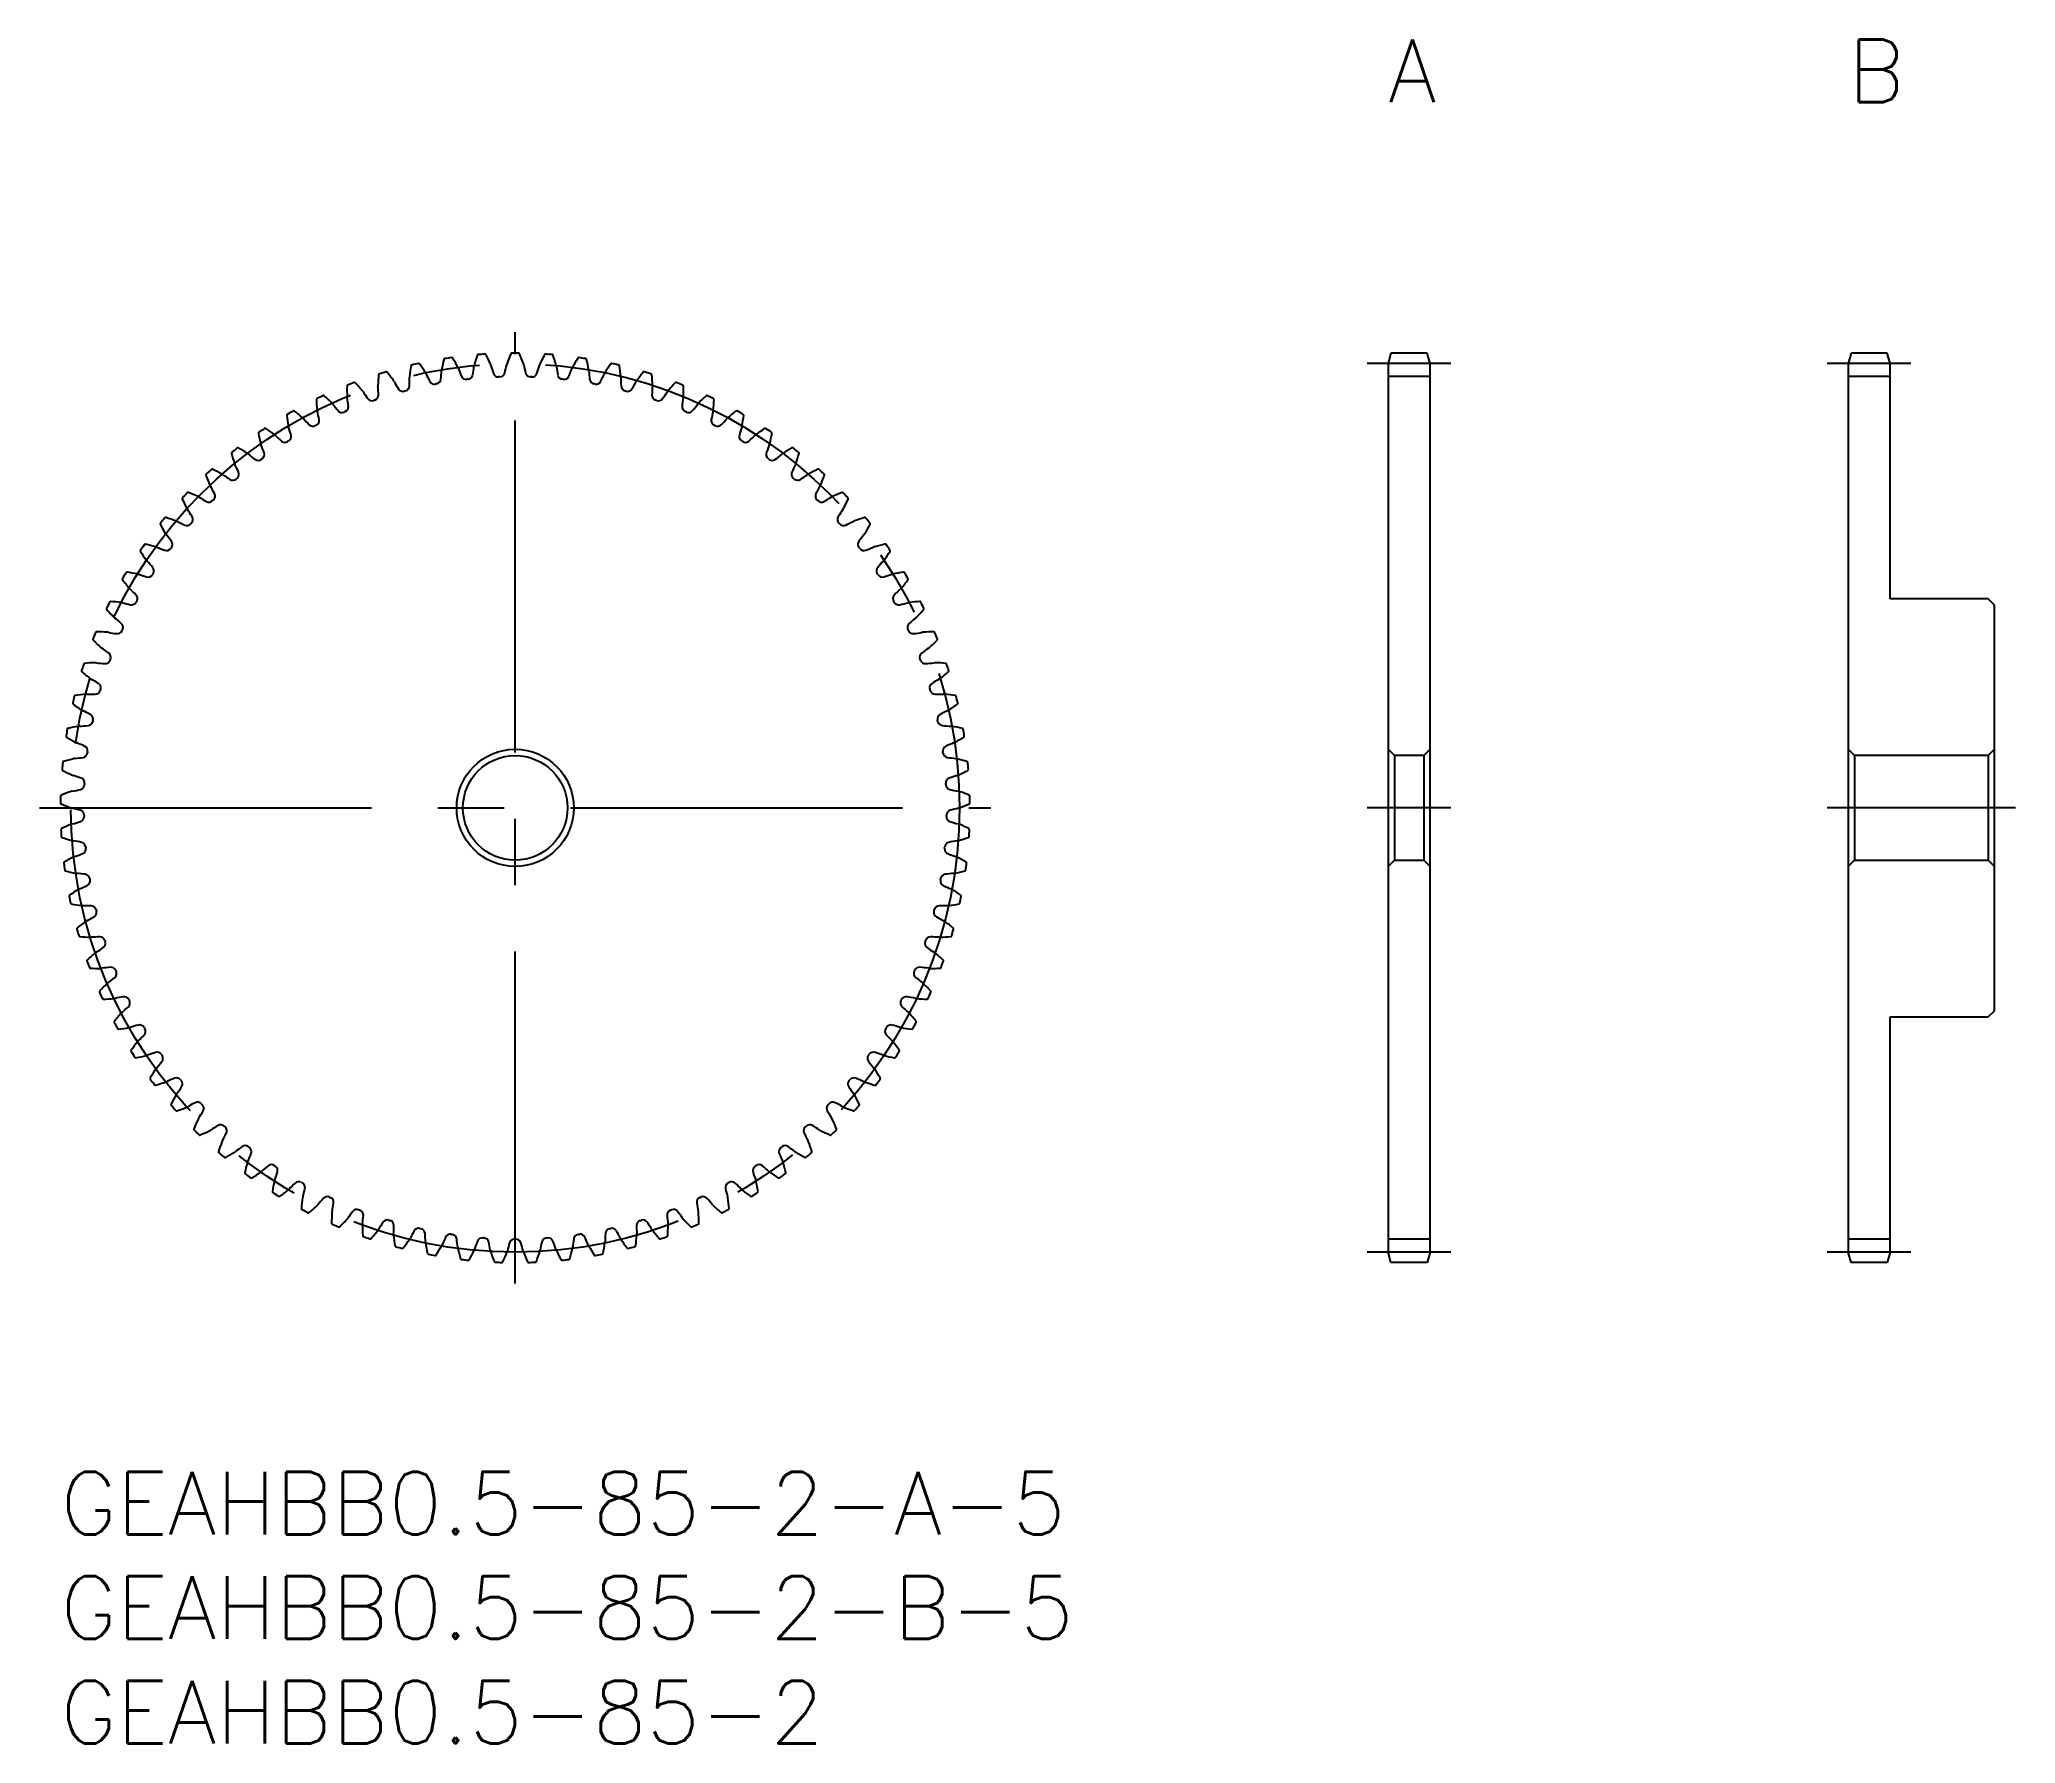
# Model space of a CAD drawing. Extents: x -1 to 93.5, y -13 to 68.5.
import ezdxf

# ---------------------------------------------------------------- set-up
doc = ezdxf.new("R2010")
doc.units = 0
doc.header["$LTSCALE"] = 0.5
doc.linetypes.add('CENTER', pattern=[50.8, 31.75, -6.35, 6.35, -6.35])
for name, color, linetype in [('MSM_CENTER', 1, 'CENTER'), ('MSM_CONTINUOUS', 7, 'CONTINUOUS'), ('MSM_PART_NUMBER', 7, 'CONTINUOUS')]:
    doc.layers.add(name, color=color, linetype=linetype)
doc.styles.get("Standard").update_dxf_attribs({"font": 'txt.shx', "height": 3, "bigfont": 'bigfont.shx'})

# ---------------------------------------------------------------- blocks, each defined once
blk = doc.blocks.new('*U2')
at = {"layer": 'MSM_PART_NUMBER'}
blk.add_text('GEAHBB0.5-85-2-A-5', height=3, dxfattribs=at).set_placement((0, -3))
blk = doc.blocks.new('*U3')
at = {"layer": 'MSM_PART_NUMBER'}
blk.add_text('GEAHBB0.5-85-2-B-5', height=3, dxfattribs=at).set_placement((0, -8))
blk = doc.blocks.new('*U4')
at = {"layer": 'MSM_PART_NUMBER'}
blk.add_text('GEAHBB0.5-85-2', height=3, dxfattribs=at).set_placement((0, -13))
blk = doc.blocks.new('*U5')
at = {"layer": 'MSM_PART_NUMBER'}
blk.add_text('A', height=3, dxfattribs=at).set_placement((63.5, 65.5))
blk = doc.blocks.new('*U6')
at = {"layer": 'MSM_PART_NUMBER'}
blk.add_text('B', height=3, dxfattribs=at).set_placement((85.5, 65.5))

msp = doc.modelspace()

# ---------------------------------------------------------------- linework, layer by layer
at = {"layer": 'MSM_CENTER'}
for p, q in [((21.75, 9), (21.75, 54.5)), ((66.5, 53), (62.5, 53)), ((88.5, 53), (84.5, 53)), ((-1, 31.75), (44.5, 31.75)), ((66.5, 31.75), (62.5, 31.75)), ((93.5, 31.75), (84.5, 31.75)), ((66.5, 10.5), (62.5, 10.5)), ((88.5, 10.5), (84.5, 10.5))]:
    msp.add_line(p, q, dxfattribs=at)
msp.add_circle((21.75, 31.75), 21.25, dxfattribs=at)
at = {"layer": 'MSM_CONTINUOUS'}
for p, q in [((63.634, 53.5), (63.5, 53)), ((63.5, 53), (63.5, 10.5)), ((65.366, 53.5), (63.634, 53.5)), ((65.5, 53), (65.366, 53.5)), ((65.5, 10.5), (65.5, 53)), ((85.634, 53.5), (85.5, 53)), ((85.5, 53), (85.5, 10.5)), ((87.366, 53.5), (85.634, 53.5)), ((87.5, 53), (87.366, 53.5)), ((87.5, 41.75), (87.5, 53)), ((65.5, 52.375), (63.5, 52.375)), ((87.5, 52.375), (85.5, 52.375)), ((92.2, 41.75), (87.5, 41.75)), ((92.5, 41.45), (92.2, 41.75)), ((92.5, 22.05), (92.5, 41.45)), ((63.5, 34.55), (63.8, 34.25)), ((63.8, 34.25), (63.8, 29.25)), ((65.2, 34.25), (63.8, 34.25)), ((65.2, 34.25), (65.5, 34.55)), ((65.2, 34.25), (65.2, 29.25)), ((85.5, 34.55), (85.8, 34.25)), ((85.8, 34.25), (85.8, 29.25)), ((92.2, 34.25), (85.8, 34.25)), ((92.2, 34.25), (92.5, 34.55)), ((92.2, 34.25), (92.2, 29.25)), ((63.8, 29.25), (63.5, 28.95)), ((63.8, 29.25), (65.2, 29.25)), ((65.5, 28.95), (65.2, 29.25)), ((85.8, 29.25), (85.5, 28.95)), ((85.8, 29.25), (92.2, 29.25)), ((92.5, 28.95), (92.2, 29.25)), ((87.5, 10.5), (87.5, 21.75)), ((87.5, 21.75), (92.2, 21.75)), ((92.2, 21.75), (92.5, 22.05)), ((65.5, 11.125), (63.5, 11.125)), ((63.634, 10), (63.5, 10.5)), ((65.5, 10.5), (65.366, 10)), ((87.5, 11.125), (85.5, 11.125)), ((85.634, 10), (85.5, 10.5)), ((87.5, 10.5), (87.366, 10)), ((65.366, 10), (63.634, 10)), ((87.366, 10), (85.634, 10))]:
    msp.add_line(p, q, dxfattribs=at)
for radius in [2.8, 2.5]:
    msp.add_circle((21.75, 31.75), radius, dxfattribs=at)
for centre, radius, start, end in [((16.816, 52.882), 0.05, 103.14253, 169.66971), ((21.75, 31.75), 21.75, 102.26924, 103.14253), ((17.139, 52.954), 0.05, 35.74205, 102.26924), ((11.43, 48.846), 7.083, 31.64706, 35.74205), ((25.197, 51.42), 7.083, 165.43442, 169.52941), ((18.39, 53.188), 0.05, 98.90723, 165.43442), ((21.75, 31.75), 21.75, 98.03395, 98.90723), ((18.717, 53.237), 0.05, 31.50676, 98.03395), ((12.721, 49.561), 7.083, 27.41176, 31.50676), ((26.641, 51.111), 7.083, 161.19912, 165.29412), ((19.983, 53.378), 0.05, 94.67194, 161.19912), ((21.75, 31.75), 21.75, 93.79865, 94.67194), ((20.312, 53.402), 0.05, 27.27146, 93.79865), ((14.061, 50.18), 7.083, 23.17647, 27.27146), ((20.191, 52.804), 0.415, 15.45964, 23.17648), ((14.932, 54.227), 6.538, 345.11683, 348.66936), ((21.75, 52.862), 0.415, 161.05882, 168.77565), ((28.057, 50.697), 7.083, 156.96383, 161.05882), ((21.585, 53.449), 0.05, 90.43664, 156.96383), ((21.75, 31.75), 21.75, 89.56336, 90.43664), ((21.915, 53.449), 0.05, 23.03617, 89.56336), ((15.443, 50.697), 7.083, 18.94118, 23.03617), ((21.75, 52.862), 0.415, 11.22435, 18.94118), ((28.568, 54.227), 6.538, 191.33064, 194.88317), ((23.309, 52.804), 0.415, 156.82353, 164.54036), ((29.439, 50.18), 7.083, 152.72854, 156.82353), ((23.188, 53.402), 0.05, 86.20135, 152.72854), ((21.75, 31.75), 21.75, 85.32806, 86.20135), ((23.517, 53.378), 0.05, 18.80088, 85.32806), ((16.859, 51.111), 7.083, 14.70588, 18.80088), ((30.779, 49.561), 7.083, 148.49324, 152.58824), ((24.783, 53.237), 0.05, 81.96605, 148.49324), ((21.75, 31.75), 21.75, 81.09277, 81.96605), ((25.11, 53.188), 0.05, 14.56558, 81.09277), ((18.303, 51.42), 7.083, 10.47059, 14.56558), ((32.07, 48.846), 7.083, 144.25795, 148.35294), ((26.361, 52.954), 0.05, 77.73076, 144.25795), ((21.75, 31.75), 21.75, 76.85747, 77.73076), ((26.684, 52.882), 0.05, 10.33029, 76.85747), ((21.75, 31.75), 21.75, 110.73983, 111.61311), ((14.065, 52.044), 0.05, 44.21264, 110.73983), ((9.024, 47.139), 7.083, 40.11765, 44.21264), ((22.262, 51.713), 7.083, 173.90501, 178), ((15.269, 52.46), 0.05, 107.37782, 173.90501), ((21.75, 31.75), 21.75, 106.50453, 107.37782), ((15.585, 52.556), 0.05, 39.97735, 106.50453), ((10.196, 48.037), 7.083, 35.88235, 39.97735), ((15.598, 51.945), 0.415, 28.16552, 35.88236), ((21.723, 55.238), 6.538, 208.27181, 211.82435), ((10.155, 52.177), 6.538, 357.82271, 1.37524), ((17.107, 52.345), 0.415, 173.76469, 181.48154), ((23.735, 51.62), 7.083, 169.66971, 173.76471), ((17.107, 52.345), 0.415, 23.93023, 31.64707), ((23.458, 55.176), 6.538, 204.03652, 207.58906), ((17.884, 52.264), 0.25, 207.58906, 280.67232), ((21.75, 31.75), 20.625, 100.50415, 100.67232), ((17.944, 52.275), 0.25, 280.50415, 353.58741), ((11.695, 52.978), 6.538, 353.58741, 357.13995), ((18.64, 52.631), 0.415, 169.52941, 177.24624), ((18.64, 52.631), 0.415, 19.69494, 27.41177), ((25.183, 54.986), 6.538, 199.80123, 203.35376), ((19.41, 52.493), 0.25, 203.35376, 276.43703), ((21.75, 31.75), 20.625, 96.26886, 96.43703), ((19.471, 52.5), 0.25, 276.26886, 349.35212), ((13.29, 53.662), 6.538, 349.35212, 352.90466), ((20.191, 52.804), 0.415, 165.29411, 173.01095), ((26.89, 54.669), 6.538, 195.56593, 199.11847), ((20.948, 52.61), 0.25, 199.11847, 272.20173), ((21.75, 31.75), 20.625, 92.03356, 92.20173), ((21.009, 52.612), 0.25, 272.03356, 345.11683), ((22.491, 52.612), 0.25, 194.88317, 267.96644), ((21.75, 31.75), 20.625, 87.79827, 87.96644), ((22.552, 52.61), 0.25, 267.7983, 340.88153), ((16.61, 54.669), 6.538, 340.88153, 344.43407), ((23.309, 52.804), 0.415, 6.98905, 14.70588), ((30.21, 53.662), 6.538, 187.09534, 190.64788), ((24.029, 52.5), 0.25, 190.64788, 263.73114), ((21.75, 31.75), 20.625, 83.56297, 83.73114), ((24.09, 52.493), 0.25, 263.56301, 336.64624), ((18.317, 54.986), 6.538, 336.64624, 340.19877), ((24.86, 52.631), 0.415, 152.58824, 160.30506), ((24.86, 52.631), 0.415, 2.75376, 10.47059), ((31.805, 52.978), 6.538, 182.86005, 186.41259), ((25.556, 52.275), 0.25, 186.41259, 259.49585), ((21.75, 31.75), 20.625, 79.32768, 79.49585), ((25.616, 52.264), 0.25, 259.32772, 332.41094), ((20.042, 55.176), 6.538, 332.41094, 335.96348), ((26.393, 52.345), 0.415, 148.35294, 156.06977), ((19.765, 51.62), 7.083, 6.23529, 10.33029), ((26.393, 52.345), 0.415, 358.51846, 6.23529), ((33.345, 52.177), 6.538, 178.62476, 182.17729), ((21.777, 55.238), 6.538, 328.17565, 331.72819), ((27.902, 51.945), 0.415, 144.11765, 151.83448), ((33.304, 48.037), 7.083, 140.02265, 144.11765), ((27.915, 52.556), 0.05, 73.49547, 140.02265), ((21.75, 31.75), 21.75, 72.62218, 73.49547), ((28.231, 52.46), 0.05, 6.09499, 72.62218), ((21.238, 51.713), 7.083, 2, 6.09499), ((34.476, 47.139), 7.083, 135.78736, 139.88235), ((29.435, 52.044), 0.05, 69.26017, 135.78736), ((21.75, 31.75), 21.75, 68.38689, 69.26017), ((12.289, 51.279), 0.05, 115.84841, 182.37559), ((19.316, 51.57), 7.083, 182.37559, 186.47059), ((21.75, 31.75), 21.75, 114.97512, 115.84841), ((12.588, 51.421), 0.05, 48.44793, 114.97512), ((7.923, 46.157), 7.083, 44.35294, 48.44793), ((12.691, 50.819), 0.415, 36.63611, 44.35295), ((18.263, 54.978), 6.538, 216.7424, 220.29494), ((20.787, 51.696), 7.083, 178.1403, 182.23529), ((13.757, 51.924), 0.05, 111.61311, 178.1403), ((14.124, 51.436), 0.415, 182.23528, 189.95212), ((7.273, 50.246), 6.538, 6.2933, 9.84583), ((14.124, 51.436), 0.415, 32.40082, 40.11765), ((19.988, 55.172), 6.538, 212.50711, 216.05965), ((14.905, 51.471), 0.25, 216.05965, 289.14291), ((21.75, 31.75), 20.625, 108.97474, 109.14291), ((14.962, 51.491), 0.25, 288.97475, 2.05803), ((15.598, 51.945), 0.415, 177.99999, 185.71683), ((8.678, 51.265), 6.538, 2.058, 5.61054), ((16.38, 51.922), 0.25, 211.82435, 284.90761), ((21.75, 31.75), 20.625, 104.73945, 104.90761), ((16.439, 51.938), 0.25, 284.73946, 357.82274), ((27.061, 51.938), 0.25, 182.17729, 255.26055), ((21.75, 31.75), 20.625, 75.09239, 75.26055), ((27.12, 51.922), 0.25, 255.09242, 328.17565), ((34.822, 51.265), 6.538, 174.38946, 177.942), ((28.538, 51.491), 0.25, 177.942, 251.02526), ((27.902, 51.945), 0.415, 354.28317, 2), ((21.75, 31.75), 20.625, 70.85709, 71.02526), ((28.595, 51.471), 0.25, 250.85713, 323.94035), ((23.512, 55.172), 6.538, 323.94035, 327.49289), ((29.376, 51.436), 0.415, 139.88235, 147.59918), ((36.227, 50.246), 6.538, 170.15417, 173.7067), ((29.743, 51.924), 0.05, 1.8597, 68.38689), ((29.376, 51.436), 0.415, 350.04788, 357.76471), ((22.713, 51.696), 7.083, 357.76471, 1.8597), ((25.237, 54.978), 6.538, 319.70506, 323.2576), ((30.809, 50.819), 0.415, 135.64706, 143.36389), ((35.577, 46.157), 7.083, 131.55207, 135.64706), ((30.912, 51.421), 0.05, 65.02535, 131.55207), ((21.75, 31.75), 21.75, 64.15159, 65.02488), ((24.184, 51.57), 7.083, 353.52941, 357.62441), ((31.211, 51.279), 0.05, 357.62441, 64.15159), ((10.873, 50.527), 0.05, 120.0837, 186.61089), ((17.859, 51.337), 7.083, 186.61089, 190.70588), ((21.75, 31.75), 21.75, 119.21042, 120.0837), ((11.16, 50.69), 0.05, 52.68323, 119.21042), ((6.896, 45.097), 7.083, 48.58824, 52.68323), ((11.307, 50.098), 0.415, 40.87141, 48.58824), ((16.557, 54.657), 6.538, 220.9777, 224.53023), ((12.129, 50.276), 0.25, 297.44534, 10.52859), ((12.691, 50.819), 0.415, 186.47058, 194.18742), ((5.946, 49.126), 6.538, 10.52859, 14.08113), ((13.467, 50.911), 0.25, 220.29494, 293.3782), ((21.75, 31.75), 20.625, 113.21003, 113.3782), ((13.523, 50.936), 0.25, 293.21005, 6.2933), ((29.977, 50.936), 0.25, 173.7067, 246.78997), ((21.75, 31.75), 20.625, 66.6218, 66.78997), ((30.033, 50.911), 0.25, 246.62183, 319.70506), ((31.371, 50.276), 0.25, 169.47141, 242.55467), ((37.554, 49.126), 6.538, 165.91887, 169.47141), ((30.809, 50.819), 0.415, 345.81258, 353.52941), ((26.943, 54.657), 6.538, 315.46977, 319.0223), ((32.193, 50.098), 0.415, 131.41177, 139.12859), ((36.604, 45.097), 7.083, 127.31677, 131.41177), ((32.34, 50.69), 0.05, 60.79006, 127.31677), ((21.75, 31.75), 21.75, 59.9163, 60.78958), ((25.641, 51.337), 7.083, 349.29412, 353.38911), ((32.627, 50.527), 0.05, 353.38911, 59.9163), ((9.516, 49.672), 0.05, 124.319, 190.84618), ((16.423, 50.996), 7.083, 190.84618, 194.94118), ((21.75, 31.75), 21.75, 123.44571, 124.319), ((9.98, 49.277), 0.415, 194.94118, 202.65801), ((9.79, 49.857), 0.05, 56.91852, 123.44571), ((5.951, 43.963), 7.083, 52.82353, 56.91852), ((9.98, 49.277), 0.415, 45.1067, 52.82354), ((14.88, 54.211), 6.538, 225.21299, 228.76553), ((10.735, 49.482), 0.25, 228.76553, 301.84879), ((21.75, 31.75), 20.625, 121.68062, 121.84879), ((11.307, 50.098), 0.415, 190.70588, 198.42271), ((4.706, 47.912), 6.538, 14.76388, 18.31642), ((10.787, 49.514), 0.25, 301.68063, 14.76388), ((12.074, 50.247), 0.25, 224.53023, 297.6135), ((21.75, 31.75), 20.625, 117.44533, 117.6135), ((21.75, 31.75), 20.625, 62.3865, 62.55467), ((31.426, 50.247), 0.25, 242.38654, 315.46977), ((32.713, 49.514), 0.25, 165.23612, 238.31938), ((38.794, 47.912), 6.538, 161.68358, 165.23612), ((21.75, 31.75), 20.625, 58.15121, 58.31938), ((32.193, 50.098), 0.415, 341.57729, 349.29412), ((32.765, 49.482), 0.25, 238.15124, 311.23447), ((28.62, 54.211), 6.538, 311.23447, 314.78701), ((33.52, 49.277), 0.415, 127.17647, 134.8933), ((37.549, 43.963), 7.083, 123.08148, 127.17647), ((33.71, 49.857), 0.05, 56.55476, 123.08148), ((21.75, 31.75), 21.75, 55.681, 56.55429), ((33.52, 49.277), 0.415, 337.34199, 345.05882), ((27.077, 50.996), 7.083, 345.05882, 349.15382), ((33.984, 49.672), 0.05, 349.15372, 55.681), ((8.225, 48.72), 0.05, 128.55429, 195.08148), ((15.016, 50.55), 7.083, 195.08148, 199.17647), ((21.75, 31.75), 21.75, 127.681, 128.55429), ((8.718, 48.359), 0.415, 199.17647, 206.8933), ((8.486, 48.924), 0.05, 61.15382, 127.681), ((5.092, 42.763), 7.083, 57.05882, 61.15382), ((8.718, 48.359), 0.415, 49.34199, 57.05883), ((13.24, 53.642), 6.538, 229.44828, 233.00082), ((9.455, 48.62), 0.25, 233.00082, 306.08408), ((3.559, 46.609), 6.538, 18.99918, 22.55172), ((21.75, 31.75), 20.625, 125.91592, 126.08408), ((9.505, 48.656), 0.25, 305.91593, 18.99918), ((33.995, 48.656), 0.25, 161.00082, 234.08408), ((39.941, 46.609), 6.538, 157.44828, 161.00082), ((21.75, 31.75), 20.625, 53.91592, 54.08408), ((34.045, 48.62), 0.25, 233.91595, 306.99918), ((30.26, 53.642), 6.538, 306.99918, 310.55172), ((34.782, 48.359), 0.415, 122.94118, 130.65801), ((38.408, 42.763), 7.083, 118.84618, 122.94118), ((35.014, 48.924), 0.05, 52.319, 118.84618), ((21.75, 31.75), 21.75, 51.44571, 52.319), ((34.782, 48.359), 0.415, 333.1067, 340.82353), ((28.484, 50.55), 7.083, 340.82353, 344.91852), ((35.275, 48.72), 0.05, 344.91852, 51.44571), ((7.009, 47.675), 0.05, 132.78958, 199.31677), ((13.646, 50.001), 7.083, 199.31677, 203.41177), ((21.75, 31.75), 21.75, 131.9163, 132.78958), ((7.253, 47.897), 0.05, 65.38911, 131.9163), ((4.324, 41.503), 7.083, 61.29412, 65.38911), ((7.527, 47.352), 0.415, 53.57729, 61.29413), ((11.646, 52.954), 6.538, 233.68358, 237.23612), ((8.243, 47.666), 0.25, 237.23612, 310.31938), ((2.511, 45.225), 6.538, 23.23447, 26.78701), ((21.75, 31.75), 20.625, 130.15121, 130.31938), ((8.29, 47.706), 0.25, 310.15122, 23.23447), ((35.21, 47.706), 0.25, 156.76553, 229.84879), ((40.989, 45.225), 6.538, 153.21299, 156.76553), ((21.75, 31.75), 20.625, 49.68062, 49.84879), ((35.257, 47.666), 0.25, 229.68065, 302.76388), ((31.854, 52.954), 6.538, 302.76388, 306.31642), ((35.973, 47.352), 0.415, 118.70588, 126.42271), ((39.176, 41.503), 7.083, 114.61089, 118.70588), ((36.247, 47.897), 0.05, 48.0837, 114.61089), ((21.75, 31.75), 21.75, 47.21042, 48.0837), ((29.854, 50.001), 7.083, 336.58823, 340.68323), ((36.491, 47.675), 0.05, 340.68323, 47.21042), ((5.873, 46.542), 0.05, 137.02488, 203.55207), ((12.321, 49.353), 7.083, 203.55207, 207.64706), ((21.75, 31.75), 21.75, 136.15159, 137.02488), ((6.1, 46.783), 0.05, 69.62431, 136.15159), ((3.652, 40.189), 7.083, 65.52941, 69.6244), ((6.414, 46.259), 0.415, 57.81258, 65.52942), ((10.108, 52.15), 6.538, 237.91887, 241.47141), ((7.104, 46.625), 0.25, 241.47141, 314.55467), ((7.527, 47.352), 0.415, 203.41177, 211.12859), ((1.569, 43.767), 6.538, 27.46977, 31.0223), ((21.75, 31.75), 20.625, 134.3865, 134.55467), ((7.148, 46.668), 0.25, 314.38652, 27.46979), ((36.352, 46.668), 0.25, 152.53023, 225.6135), ((41.931, 43.767), 6.538, 148.9777, 152.53023), ((21.75, 31.75), 20.625, 45.44533, 45.6135), ((36.396, 46.625), 0.25, 225.44536, 298.52859), ((35.973, 47.352), 0.415, 328.87141, 336.58823), ((33.392, 52.15), 6.538, 298.52859, 302.08113), ((37.086, 46.259), 0.415, 114.47059, 122.18742), ((39.848, 40.189), 7.083, 110.37559, 114.47059), ((37.4, 46.783), 0.05, 43.84841, 110.37559), ((21.75, 31.75), 21.75, 42.97512, 43.84841), ((31.179, 49.353), 7.083, 332.35294, 336.44793), ((37.627, 46.542), 0.05, 336.44793, 42.97512), ((4.824, 45.33), 0.05, 141.26017, 207.78736), ((21.75, 31.75), 21.75, 140.38689, 141.26017), ((5.033, 45.586), 0.05, 73.8597, 140.38689), ((3.078, 38.83), 7.083, 69.76471, 73.8597), ((5.384, 45.086), 0.415, 62.04788, 69.76471), ((8.633, 51.235), 6.538, 242.15417, 245.7067), ((6.414, 46.259), 0.415, 207.64705, 215.36389), ((0.736, 42.244), 6.538, 31.70506, 35.2576), ((21.75, 31.75), 20.625, 138.6218, 138.78997), ((6.086, 45.549), 0.25, 318.62181, 31.70506), ((37.414, 45.549), 0.25, 148.29494, 221.3782), ((42.764, 42.244), 6.538, 144.7424, 148.29494), ((21.75, 31.75), 20.625, 41.21003, 41.3782), ((37.086, 46.259), 0.415, 324.63611, 332.35294), ((34.867, 51.235), 6.538, 294.2933, 297.84583), ((38.116, 45.086), 0.415, 110.23529, 117.95212), ((40.422, 38.83), 7.083, 106.1403, 110.23529), ((38.467, 45.586), 0.05, 39.61311, 106.1403), ((21.75, 31.75), 21.75, 38.73983, 39.61311), ((38.676, 45.33), 0.05, 332.21264, 38.73983), ((11.046, 48.608), 7.083, 207.78736, 211.88235), ((5.384, 45.086), 0.415, 211.88235, 219.59918), ((0.019, 40.663), 6.538, 35.94035, 39.49289), ((5.11, 44.354), 0.25, 322.85711, 35.94035), ((6.046, 45.503), 0.25, 245.7067, 318.78997), ((37.454, 45.503), 0.25, 221.21007, 294.2933), ((38.39, 44.354), 0.25, 144.05965, 217.14291), ((43.481, 40.663), 6.538, 140.50711, 144.05965), ((38.116, 45.086), 0.415, 320.40082, 328.11765), ((32.454, 48.608), 7.083, 328.11765, 332.21264), ((3.867, 44.042), 0.05, 145.49547, 212.02265), ((9.831, 47.772), 7.083, 212.02265, 216.11765), ((21.75, 31.75), 21.75, 144.62218, 145.49547), ((4.057, 44.314), 0.05, 78.0949, 144.62218), ((2.606, 37.432), 7.083, 74, 78.09499), ((4.444, 43.841), 0.415, 216.11765, 223.83448), ((-0.58, 39.034), 6.538, 40.17565, 43.72819), ((4.444, 43.841), 0.415, 66.28317, 74.00001), ((7.23, 50.213), 6.538, 246.38946, 249.942), ((5.073, 44.306), 0.25, 249.942, 323.02526), ((21.75, 31.75), 20.625, 142.85709, 143.02526), ((21.75, 31.75), 20.625, 36.97474, 37.14291), ((38.427, 44.306), 0.25, 216.97477, 290.058), ((36.27, 50.213), 6.538, 290.058, 293.61054), ((39.056, 43.841), 0.415, 106, 113.71683), ((40.894, 37.432), 7.083, 101.90501, 106), ((44.08, 39.034), 6.538, 136.27181, 139.82435), ((39.056, 43.841), 0.415, 316.16552, 323.88235), ((33.669, 47.772), 7.083, 323.88235, 327.97735), ((39.443, 44.314), 0.05, 35.37782, 101.90501), ((21.75, 31.75), 21.75, 34.50453, 35.37782), ((39.633, 44.042), 0.05, 327.97735, 34.50453), ((3.008, 42.688), 0.05, 149.73076, 216.25795), ((21.75, 31.75), 21.75, 148.85747, 149.73076), ((8.68, 46.848), 7.083, 216.25795, 220.35294), ((3.177, 42.973), 0.05, 82.33029, 148.85747), ((2.239, 36.002), 7.083, 78.23529, 82.33029), ((3.598, 42.53), 0.415, 70.51846, 78.2353), ((5.906, 49.09), 6.538, 250.62476, 254.17729), ((4.191, 43.04), 0.25, 254.17729, 327.26055), ((21.75, 31.75), 20.625, 147.09239, 147.26055), ((4.224, 43.091), 0.25, 327.09241, 40.17565), ((39.276, 43.091), 0.25, 139.82435, 212.90761), ((21.75, 31.75), 20.625, 32.73945, 32.90761), ((39.309, 43.04), 0.25, 212.73948, 285.82271), ((37.594, 49.09), 6.538, 285.82271, 289.37524), ((39.902, 42.53), 0.415, 101.76469, 109.48154), ((41.261, 36.002), 7.083, 97.66971, 101.76471), ((34.82, 46.848), 7.083, 319.64706, 323.74205), ((40.323, 42.973), 0.05, 31.14253, 97.66971), ((21.75, 31.75), 21.75, 30.26924, 31.14253), ((40.492, 42.688), 0.05, 323.74196, 30.26924), ((21.75, 31.75), 21.75, 153.09277, 153.96605), ((2.399, 41.57), 0.05, 86.56558, 153.09277), ((1.978, 34.55), 7.083, 82.47059, 86.56558), ((3.598, 42.53), 0.415, 220.35293, 228.06977), ((-1.057, 37.365), 6.538, 44.41094, 47.96348), ((3.405, 41.712), 0.25, 258.41259, 331.49585), ((3.435, 41.766), 0.25, 331.3277, 44.41094), ((21.75, 31.75), 20.625, 151.32768, 151.49585), ((40.065, 41.766), 0.25, 135.58906, 208.67232), ((21.75, 31.75), 20.625, 28.50415, 28.67232), ((40.095, 41.712), 0.25, 208.50418, 281.58741), ((44.557, 37.365), 6.538, 132.03652, 135.58906), ((39.902, 42.53), 0.415, 311.93023, 319.64706), ((41.522, 34.55), 7.083, 93.43442, 97.52941), ((41.101, 41.57), 0.05, 26.90723, 93.43442), ((21.75, 31.75), 21.75, 26.03395, 26.90723), ((2.252, 41.274), 0.05, 153.96605, 220.49324), ((7.601, 45.841), 7.083, 220.49324, 224.58824), ((2.852, 41.16), 0.415, 224.58822, 232.30506), ((-1.41, 35.665), 6.538, 48.64624, 52.19877), ((2.852, 41.16), 0.415, 74.75376, 82.4706), ((4.669, 47.872), 6.538, 254.86005, 258.41259), ((38.831, 47.872), 6.538, 281.58741, 285.13995), ((40.648, 41.16), 0.415, 97.5294, 105.24624), ((44.91, 35.665), 6.538, 127.80123, 131.35376), ((40.648, 41.16), 0.415, 307.69494, 315.41176), ((35.899, 45.841), 7.083, 315.41176, 319.50676), ((41.248, 41.274), 0.05, 319.50666, 26.03395), ((1.602, 39.808), 0.05, 158.20135, 224.72854), ((21.75, 31.75), 21.75, 157.32806, 158.20135), ((6.598, 44.758), 7.083, 224.72854, 228.82353), ((1.727, 40.114), 0.05, 90.80088, 157.32806), ((1.825, 33.082), 7.083, 86.70588, 90.80088), ((2.208, 39.739), 0.415, 78.98905, 86.70589), ((3.525, 46.567), 6.538, 259.09534, 262.64788), ((2.72, 40.33), 0.25, 262.64788, 335.73114), ((2.745, 40.386), 0.25, 335.563, 48.64624), ((21.75, 31.75), 20.625, 155.56297, 155.73114), ((40.755, 40.386), 0.25, 131.35376, 204.43703), ((21.75, 31.75), 20.625, 24.26886, 24.43703), ((40.78, 40.33), 0.25, 204.26889, 277.35212), ((39.975, 46.567), 6.538, 277.35212, 280.90466), ((41.292, 39.739), 0.415, 93.29411, 101.01095), ((41.675, 33.082), 7.083, 89.19912, 93.29412), ((36.902, 44.758), 7.083, 311.17647, 315.27146), ((41.773, 40.114), 0.05, 22.67194, 89.19912), ((21.75, 31.75), 21.75, 21.79865, 22.67194), ((41.898, 39.808), 0.05, 315.27146, 21.79865), ((2.208, 39.739), 0.415, 228.82353, 236.54036), ((-1.636, 33.944), 6.538, 52.88153, 56.43407), ((2.138, 38.901), 0.25, 266.88317, 339.96644), ((2.159, 38.959), 0.25, 339.79829, 52.88153), ((21.75, 31.75), 20.625, 159.79827, 159.96644), ((41.341, 38.959), 0.25, 127.11847, 200.20173), ((21.75, 31.75), 20.625, 20.03356, 20.20173), ((41.362, 38.901), 0.25, 200.0336, 273.11683), ((45.136, 33.944), 6.538, 123.56593, 127.11847), ((41.292, 39.739), 0.415, 303.45964, 311.17647), ((1.062, 38.298), 0.05, 162.43664, 228.96383), ((21.75, 31.75), 21.75, 161.56336, 162.43664), ((5.679, 43.603), 7.083, 228.96383, 233.05882), ((1.164, 38.613), 0.05, 95.03617, 161.56336), ((1.781, 31.607), 7.083, 90.94118, 95.03617), ((1.672, 38.274), 0.415, 233.05882, 240.77565), ((-1.734, 32.211), 6.538, 57.11683, 60.66936), ((1.672, 38.274), 0.415, 83.22435, 90.94119), ((2.48, 45.18), 6.538, 263.33064, 266.88317), ((41.02, 45.18), 6.538, 273.11683, 276.66936), ((45.234, 32.211), 6.538, 119.33064, 122.88317), ((41.828, 38.274), 0.415, 89.05882, 96.77565), ((41.719, 31.607), 7.083, 84.96383, 89.05882), ((41.828, 38.274), 0.415, 299.22435, 306.94118), ((37.821, 43.603), 7.083, 306.94118, 311.03617), ((42.336, 38.613), 0.05, 18.43712, 84.96383), ((21.75, 31.75), 21.75, 17.56336, 18.43664), ((42.438, 38.298), 0.05, 311.03617, 17.56336), ((21.75, 31.75), 21.75, 165.79865, 166.67194), ((0.713, 37.074), 0.05, 99.27146, 165.79865), ((1.846, 30.132), 7.083, 95.17647, 99.27146), ((1.245, 36.773), 0.415, 87.45964, 95.17648), ((1.541, 43.721), 6.538, 267.56593, 271.11847), ((1.664, 37.433), 0.25, 271.11847, 344.20173), ((1.68, 37.492), 0.25, 344.03358, 57.11683), ((21.75, 31.75), 20.625, 164.03356, 164.20173), ((41.82, 37.492), 0.25, 122.88317, 195.96644), ((21.75, 31.75), 20.625, 15.79827, 15.96644), ((41.836, 37.433), 0.25, 195.7983, 268.88153), ((41.959, 43.721), 6.538, 268.88153, 272.43407), ((42.255, 36.773), 0.415, 84.82353, 92.54036), ((41.654, 30.132), 7.083, 80.72854, 84.82353), ((42.787, 37.074), 0.05, 14.20182, 80.72854), ((21.75, 31.75), 21.75, 13.32806, 14.20135), ((0.634, 36.752), 0.05, 166.67194, 233.19912), ((4.848, 42.384), 7.083, 233.19912, 237.29412), ((1.245, 36.773), 0.415, 237.29411, 245.01095), ((-1.704, 30.476), 6.538, 61.35212, 64.90466), ((1.311, 35.994), 0.25, 348.26888, 61.35212), ((21.75, 31.75), 20.625, 168.26886, 168.43703), ((42.189, 35.994), 0.25, 118.64788, 191.73114), ((21.75, 31.75), 20.625, 11.56297, 11.73114), ((45.204, 30.476), 6.538, 115.09534, 118.64788), ((42.255, 36.773), 0.415, 294.98905, 302.70588), ((38.652, 42.384), 7.083, 302.70588, 306.80088), ((42.866, 36.752), 0.05, 306.80088, 13.32806), ((21.75, 31.75), 21.75, 170.03395, 170.90723), ((0.323, 35.179), 0.05, 170.90723, 237.43442), ((4.108, 41.107), 7.083, 237.43442, 241.52941), ((0.377, 35.506), 0.05, 103.50666, 170.03395), ((2.02, 28.667), 7.083, 99.41176, 103.50676), ((0.93, 35.245), 0.415, 91.69494, 99.41177), ((0.712, 42.195), 6.538, 271.80123, 275.35376), ((1.299, 35.934), 0.25, 275.35376, 348.43703), ((42.201, 35.934), 0.25, 191.56301, 264.64624), ((42.788, 42.195), 6.538, 264.64624, 268.19877), ((42.57, 35.245), 0.415, 80.58822, 88.30506), ((41.48, 28.667), 7.083, 76.49324, 80.58824), ((39.392, 41.107), 7.083, 298.47059, 302.56558), ((43.123, 35.506), 0.05, 9.96653, 76.49324), ((21.75, 31.75), 21.75, 9.09277, 9.96606), ((43.177, 35.179), 0.05, 302.56558, 9.09277), ((2.302, 27.218), 7.083, 103.64706, 107.74205), ((0.728, 33.698), 0.415, 95.93023, 103.64707), ((-0.002, 40.613), 6.538, 276.03652, 279.58906), ((0.93, 35.245), 0.415, 241.52941, 249.24624), ((-1.546, 28.747), 6.538, 65.58741, 69.13995), ((1.045, 34.412), 0.25, 279.58906, 352.67232), ((1.053, 34.473), 0.25, 352.50417, 65.58741), ((21.75, 31.75), 20.625, 172.50415, 172.67232), ((42.447, 34.473), 0.25, 114.41259, 187.49585), ((21.75, 31.75), 20.625, 7.32768, 7.49585), ((42.455, 34.412), 0.25, 187.32772, 260.41094), ((45.046, 28.747), 6.538, 110.86005, 114.41259), ((43.502, 40.613), 6.538, 260.41094, 263.96348), ((42.57, 35.245), 0.415, 290.75376, 298.47059), ((42.772, 33.698), 0.415, 76.35294, 84.06977), ((41.198, 27.218), 7.083, 72.25795, 76.35294), ((21.75, 31.75), 21.75, 174.26924, 175.14253), ((0.128, 33.587), 0.05, 175.14253, 241.66971), ((3.466, 39.778), 7.083, 241.66971, 245.76471), ((0.158, 33.917), 0.05, 107.74196, 174.26924), ((0.728, 33.698), 0.415, 245.76471, 253.48154), ((-1.26, 27.035), 6.538, 69.82271, 73.37524), ((0.909, 32.937), 0.25, 356.73947, 69.82271), ((42.591, 32.937), 0.25, 110.17729, 183.26055), ((44.76, 27.035), 6.538, 106.62476, 110.17729), ((42.772, 33.698), 0.415, 286.51846, 294.23529), ((40.034, 39.778), 7.083, 294.23529, 298.33029), ((43.342, 33.917), 0.05, 5.73123, 72.25795), ((21.75, 31.75), 21.75, 4.85747, 5.73076), ((43.372, 33.587), 0.05, 298.33029, 4.85747), ((21.75, 31.75), 21.75, 178.50453, 179.37782), ((0.057, 32.316), 0.05, 111.97725, 178.50453), ((2.69, 25.794), 7.083, 107.88235, 111.97735), ((0.642, 32.14), 0.415, 100.16552, 107.88236), ((-0.597, 38.982), 6.538, 280.27181, 283.82435), ((0.905, 32.876), 0.25, 283.82435, 356.90761), ((21.75, 31.75), 20.625, 176.73945, 176.90761), ((21.75, 31.75), 20.625, 3.09239, 3.26055), ((42.595, 32.876), 0.25, 183.09242, 256.17565), ((44.097, 38.982), 6.538, 256.17565, 259.72819), ((42.858, 32.14), 0.415, 72.11764, 79.83448), ((40.81, 25.794), 7.083, 68.02265, 72.11765), ((43.443, 32.316), 0.05, 1.49594, 68.02265), ((21.75, 31.75), 21.75, 0.62218, 1.49547), ((0.051, 31.986), 0.05, 179.37782, 245.90501), ((2.923, 38.406), 7.083, 245.90501, 250), ((0.642, 32.14), 0.415, 250, 257.71683), ((-0.849, 25.348), 6.538, 74.058, 77.61054), ((0.878, 31.395), 0.25, 0.97476, 74.058), ((0.879, 31.334), 0.25, 288.05965, 1.14291), ((21.75, 31.75), 20.625, 180.97474, 181.14291), ((21.75, 31.75), 20.625, 358.85709, 359.02526), ((42.621, 31.334), 0.25, 178.85713, 251.94035), ((42.622, 31.395), 0.25, 105.942, 179.02526), ((44.349, 25.348), 6.538, 102.38946, 105.942), ((42.858, 32.14), 0.415, 282.28317, 290), ((40.577, 38.406), 7.083, 290, 294.09499), ((43.449, 31.986), 0.05, 294.09499, 0.62218), ((0.075, 30.713), 0.05, 116.21264, 182.73983), ((21.75, 31.75), 21.75, 182.73983, 183.61311), ((0.093, 30.382), 0.05, 183.61311, 250.1403), ((3.181, 24.403), 7.083, 112.11765, 116.21264), ((2.482, 36.998), 7.083, 250.1403, 254.23529), ((0.671, 30.58), 0.415, 104.40082, 112.11766), ((-1.07, 37.312), 6.538, 284.50711, 288.05965), ((44.57, 37.312), 6.538, 251.94035, 255.49289), ((42.829, 30.58), 0.415, 67.88234, 75.59918), ((41.018, 36.998), 7.083, 285.76471, 289.8597), ((40.319, 24.403), 7.083, 63.78736, 67.88235), ((43.407, 30.382), 0.05, 289.8597, 356.38689), ((43.425, 30.713), 0.05, 357.26017, 63.78736), ((21.75, 31.75), 21.75, 356.38689, 357.26017), ((3.775, 23.051), 7.083, 116.35294, 120.44793), ((0.671, 30.58), 0.415, 254.23529, 261.95212), ((-0.315, 23.697), 6.538, 78.2933, 81.84583), ((0.815, 29.027), 0.415, 108.63611, 116.35295), ((-1.419, 35.612), 6.538, 288.7424, 292.29494), ((0.961, 29.854), 0.25, 5.21005, 78.2933), ((0.967, 29.793), 0.25, 292.29494, 5.3782), ((21.75, 31.75), 20.625, 185.21003, 185.3782), ((42.533, 29.793), 0.25, 174.62183, 247.70506), ((21.75, 31.75), 20.625, 354.6218, 354.78997), ((42.539, 29.854), 0.25, 101.7067, 174.78997), ((44.919, 35.612), 6.538, 247.70506, 251.2576), ((43.815, 23.697), 6.538, 98.15417, 101.7067), ((42.685, 29.027), 0.415, 63.64706, 71.36389), ((39.725, 23.051), 7.083, 59.55207, 63.64706), ((42.829, 30.58), 0.415, 278.04788, 285.76471), ((0.211, 29.115), 0.05, 120.44793, 186.97512), ((21.75, 31.75), 21.75, 186.97512, 187.84841), ((0.253, 28.787), 0.05, 187.84841, 254.37559), ((2.148, 35.56), 7.083, 254.37559, 258.47059), ((0.815, 29.027), 0.415, 258.47059, 266.18742), ((0.34, 22.089), 6.538, 82.52859, 86.08113), ((1.158, 28.324), 0.25, 9.44535, 82.52862), ((21.75, 31.75), 20.625, 189.44533, 189.6135), ((21.75, 31.75), 20.625, 350.3865, 350.55467), ((42.342, 28.324), 0.25, 97.47141, 170.55467), ((43.16, 22.089), 6.538, 93.91887, 97.47141), ((42.685, 29.027), 0.415, 273.81258, 281.52941), ((41.352, 35.56), 7.083, 281.52941, 285.6244), ((43.247, 28.787), 0.05, 285.62431, 352.15159), ((21.75, 31.75), 21.75, 352.15159, 353.02488), ((43.289, 29.115), 0.05, 353.02488, 59.55207), ((0.464, 27.531), 0.05, 124.68323, 191.21042), ((21.75, 31.75), 21.75, 191.21042, 192.0837), ((4.466, 21.748), 7.083, 120.58824, 124.68323), ((1.073, 27.488), 0.415, 112.87141, 120.58824), ((-1.641, 33.89), 6.538, 292.9777, 296.53023), ((1.168, 28.264), 0.25, 296.53023, 9.6135), ((42.332, 28.264), 0.25, 170.38654, 243.46977), ((45.141, 33.89), 6.538, 243.46977, 247.0223), ((42.427, 27.488), 0.415, 59.41177, 67.12859), ((39.034, 21.748), 7.083, 55.31677, 59.41177), ((21.75, 31.75), 21.75, 347.9163, 348.78958), ((43.036, 27.531), 0.05, 348.78958, 55.31677), ((0.531, 27.207), 0.05, 192.0837, 258.61089), ((1.92, 34.102), 7.083, 258.61089, 262.70588), ((1.073, 27.488), 0.415, 262.70588, 270.42271), ((1.112, 20.534), 6.538, 86.76388, 90.31642), ((-1.735, 32.157), 6.538, 297.21299, 300.76553), ((1.467, 26.813), 0.25, 13.68065, 86.76388), ((1.482, 26.753), 0.25, 300.76553, 13.84879), ((21.75, 31.75), 20.625, 193.68062, 193.84879), ((42.018, 26.753), 0.25, 166.15124, 239.23447), ((21.75, 31.75), 20.625, 346.15121, 346.31938), ((42.033, 26.813), 0.25, 93.23612, 166.31938), ((45.235, 32.157), 6.538, 239.23447, 242.78701), ((42.388, 20.534), 6.538, 89.68358, 93.23612), ((42.427, 27.488), 0.415, 269.57729, 277.29412), ((41.58, 34.102), 7.083, 277.29412, 281.38911), ((42.969, 27.207), 0.05, 281.38901, 347.9163), ((0.834, 25.971), 0.05, 128.91852, 195.44571), ((21.75, 31.75), 21.75, 195.44571, 196.319), ((5.252, 20.499), 7.083, 124.82353, 128.91852), ((0.924, 25.653), 0.05, 196.319, 262.84618), ((1.8, 32.631), 7.083, 262.84618, 266.94118), ((1.444, 25.973), 0.415, 117.1067, 124.82354), ((1.444, 25.973), 0.415, 266.94118, 274.65801), ((1.997, 19.041), 6.538, 90.99918, 94.55172), ((1.887, 25.328), 0.25, 17.91594, 90.99918), ((41.613, 25.328), 0.25, 89.00082, 162.08408), ((41.503, 19.041), 6.538, 85.44828, 89.00082), ((42.056, 25.973), 0.415, 265.34199, 273.05882), ((41.7, 32.631), 7.083, 273.05882, 277.15382), ((42.056, 25.973), 0.415, 55.17647, 62.8933), ((38.248, 20.499), 7.083, 51.08148, 55.17647), ((42.576, 25.653), 0.05, 277.15382, 343.681), ((21.75, 31.75), 21.75, 343.681, 344.55429), ((42.666, 25.971), 0.05, 344.55476, 51.08148), ((6.128, 19.311), 7.083, 129.05882, 133.15382), ((1.926, 24.489), 0.415, 121.34199, 129.05883), ((-1.701, 30.421), 6.538, 301.44828, 305.00082), ((1.906, 25.27), 0.25, 305.00082, 18.08408), ((21.75, 31.75), 20.625, 197.91592, 198.08408), ((41.594, 25.27), 0.25, 161.91595, 234.99918), ((21.75, 31.75), 20.625, 341.91592, 342.08408), ((45.201, 30.421), 6.538, 234.99918, 238.55172), ((41.574, 24.489), 0.415, 50.94118, 58.65801), ((37.372, 19.311), 7.083, 46.84618, 50.94118), ((1.318, 24.442), 0.05, 133.15372, 199.681), ((21.75, 31.75), 21.75, 199.681, 200.55429), ((1.431, 24.131), 0.05, 200.55429, 267.08148), ((1.79, 31.155), 7.083, 267.08148, 271.17647), ((1.926, 24.489), 0.415, 271.17647, 278.8933), ((2.989, 17.617), 6.538, 95.23447, 98.78701), ((-1.539, 28.693), 6.538, 305.68358, 309.23612), ((2.416, 23.879), 0.25, 22.15123, 95.23447), ((2.439, 23.822), 0.25, 309.23612, 22.31938), ((21.75, 31.75), 20.625, 202.15121, 202.31938), ((41.061, 23.822), 0.25, 157.68065, 230.76388), ((21.75, 31.75), 20.625, 337.68062, 337.84879), ((41.084, 23.879), 0.25, 84.76553, 157.84879), ((45.039, 28.693), 6.538, 230.76388, 234.31642), ((40.511, 17.617), 6.538, 81.21299, 84.76553), ((41.574, 24.489), 0.415, 261.1067, 268.82353), ((41.71, 31.155), 7.083, 268.82353, 272.91852), ((42.069, 24.131), 0.05, 272.91852, 339.44571), ((21.75, 31.75), 21.75, 339.44571, 340.319), ((42.182, 24.442), 0.05, 340.319, 46.84618), ((1.913, 22.953), 0.05, 137.38911, 203.9163), ((21.75, 31.75), 21.75, 203.9163, 204.78958), ((7.09, 18.191), 7.083, 133.29412, 137.38911), ((2.517, 23.044), 0.415, 125.57729, 133.29413), ((4.084, 16.27), 6.538, 99.46977, 103.0223), ((3.05, 22.473), 0.25, 26.38653, 99.46977), ((40.45, 22.473), 0.25, 80.53023, 153.6135), ((39.416, 16.27), 6.538, 76.9777, 80.53023), ((40.983, 23.044), 0.415, 46.70588, 54.42271), ((36.41, 18.191), 7.083, 42.61089, 46.70588), ((21.75, 31.75), 21.75, 335.21042, 336.0837), ((41.587, 22.953), 0.05, 336.08417, 42.61089), ((2.05, 22.651), 0.05, 204.78958, 271.31677), ((1.888, 29.683), 7.083, 271.31677, 275.41177), ((2.517, 23.044), 0.415, 275.41177, 283.12859), ((8.131, 17.145), 7.083, 137.52941, 141.62441), ((3.212, 21.648), 0.415, 129.81258, 137.52942), ((-1.249, 26.981), 6.538, 309.91887, 313.47141), ((3.077, 22.418), 0.25, 313.47141, 26.55467), ((21.75, 31.75), 20.625, 206.3865, 206.55467), ((40.423, 22.418), 0.25, 153.44536, 226.52859), ((21.75, 31.75), 20.625, 333.44533, 333.6135), ((44.749, 26.981), 6.538, 226.52859, 230.08113), ((40.288, 21.648), 0.415, 42.47059, 50.18742), ((35.369, 17.145), 7.083, 38.37559, 42.47059), ((40.983, 23.044), 0.415, 256.87141, 264.58823), ((41.612, 29.683), 7.083, 264.58823, 268.68323), ((41.45, 22.651), 0.05, 268.68313, 335.21042), ((2.617, 21.512), 0.05, 141.62441, 208.15159), ((21.75, 31.75), 21.75, 208.15159, 209.02488), ((2.775, 21.221), 0.05, 209.02488, 275.55207), ((2.095, 28.222), 7.083, 275.55207, 279.64706), ((3.212, 21.648), 0.415, 279.64706, 287.36389), ((5.276, 15.008), 6.538, 103.70506, 107.2576), ((-0.834, 25.296), 6.538, 314.15417, 317.7067), ((3.786, 21.117), 0.25, 30.62182, 103.70506), ((21.75, 31.75), 20.625, 210.6218, 210.78997), ((3.817, 21.064), 0.25, 317.7067, 30.78997), ((39.683, 21.064), 0.25, 149.21007, 222.2933), ((21.75, 31.75), 20.625, 329.21003, 329.3782), ((44.334, 25.296), 6.538, 222.2933, 225.84583), ((39.714, 21.117), 0.25, 76.29494, 149.3782), ((38.224, 15.008), 6.538, 72.7424, 76.29494), ((40.288, 21.648), 0.415, 252.63611, 260.35294), ((41.405, 28.222), 7.083, 260.35294, 264.44793), ((40.725, 21.221), 0.05, 264.44793, 330.97512), ((21.75, 31.75), 21.75, 330.97512, 331.84841), ((40.883, 21.512), 0.05, 331.84888, 38.37559), ((3.425, 20.127), 0.05, 145.8597, 212.38689), ((21.75, 31.75), 21.75, 212.38689, 213.26017), ((9.247, 16.179), 7.083, 141.76471, 145.8597), ((2.409, 26.78), 7.083, 279.78736, 283.88235), ((4.009, 20.306), 0.415, 134.04788, 141.76472), ((4.009, 20.306), 0.415, 283.88235, 291.59918), ((6.557, 13.837), 6.538, 107.94035, 111.49289), ((4.62, 19.819), 0.25, 34.85712, 107.94035), ((21.75, 31.75), 20.625, 214.85709, 215.02526), ((4.655, 19.769), 0.25, 321.942, 35.02526), ((38.845, 19.769), 0.25, 144.97477, 218.058), ((21.75, 31.75), 20.625, 324.97474, 325.14291), ((38.88, 19.819), 0.25, 72.05965, 145.14291), ((36.943, 13.837), 6.538, 68.50711, 72.05965), ((39.491, 20.306), 0.415, 248.40082, 256.11765), ((41.091, 26.78), 7.083, 256.11765, 260.21264), ((39.491, 20.306), 0.415, 38.23529, 45.95212), ((34.253, 16.179), 7.083, 34.1403, 38.23529), ((21.75, 31.75), 21.75, 326.73983, 327.61311), ((40.075, 20.127), 0.05, 327.61359, 34.1403), ((3.605, 19.849), 0.05, 213.26065, 279.78736), ((10.431, 15.299), 7.083, 146, 150.09499), ((4.903, 19.027), 0.415, 138.28317, 146.00001), ((-0.296, 23.646), 6.538, 318.38946, 321.942), ((43.796, 23.646), 6.538, 218.058, 221.61054), ((38.597, 19.027), 0.415, 34, 41.71683), ((33.069, 15.299), 7.083, 29.90501, 34), ((39.895, 19.849), 0.05, 260.21264, 326.73983), ((4.334, 18.805), 0.05, 150.09499, 216.62218), ((21.75, 31.75), 21.75, 216.62218, 217.49547), ((4.533, 18.541), 0.05, 217.49594, 284.02265), ((2.829, 25.365), 7.083, 284.02265, 288.11765), ((4.903, 19.027), 0.415, 288.11765, 295.83448), ((7.922, 12.763), 6.538, 112.17565, 115.72819), ((11.677, 14.508), 7.083, 150.23529, 154.33029), ((5.548, 18.587), 0.25, 39.09241, 112.17568), ((5.888, 17.818), 0.415, 142.51846, 150.2353), ((0.363, 22.04), 6.538, 322.62476, 326.17729), ((21.75, 31.75), 20.625, 219.09239, 219.26055), ((5.587, 18.539), 0.25, 326.17729, 39.26055), ((37.913, 18.539), 0.25, 140.73948, 213.82271), ((43.137, 22.04), 6.538, 213.82271, 217.37524), ((21.75, 31.75), 20.625, 320.73945, 320.90761), ((37.952, 18.587), 0.25, 67.82435, 140.90761), ((37.612, 17.818), 0.415, 29.76471, 37.48154), ((31.823, 14.508), 7.083, 25.66971, 29.76471), ((35.578, 12.763), 6.538, 64.27181, 67.82435), ((38.597, 19.027), 0.415, 244.16552, 251.88235), ((40.671, 25.365), 7.083, 251.88235, 255.97735), ((38.967, 18.541), 0.05, 255.97735, 322.50453), ((21.75, 31.75), 21.75, 322.50453, 323.37782), ((39.166, 18.805), 0.05, 323.37782, 29.90501), ((5.337, 17.554), 0.05, 154.33029, 220.85747), ((21.75, 31.75), 21.75, 220.85747, 221.73076), ((5.556, 17.306), 0.05, 221.73076, 288.25795), ((3.352, 23.985), 7.083, 288.25795, 292.35294), ((5.888, 17.818), 0.415, 292.35294, 300.06977), ((9.362, 11.794), 6.538, 116.41094, 119.96348), ((6.565, 17.426), 0.25, 43.32771, 116.41094), ((1.138, 20.487), 6.538, 326.86005, 330.41259), ((21.75, 31.75), 20.625, 223.32768, 223.49585), ((6.607, 17.382), 0.25, 330.41259, 43.49585), ((36.893, 17.382), 0.25, 136.50418, 209.58741), ((42.362, 20.487), 6.538, 209.58741, 213.13995), ((21.75, 31.75), 20.625, 316.50415, 316.67232), ((36.935, 17.426), 0.25, 63.58906, 136.67232), ((34.138, 11.794), 6.538, 60.03652, 63.58906), ((37.612, 17.818), 0.415, 239.93023, 247.64706), ((40.148, 23.985), 7.083, 247.64706, 251.74205), ((37.944, 17.306), 0.05, 251.74205, 318.26924), ((21.75, 31.75), 21.75, 318.26924, 319.14253), ((38.163, 17.554), 0.05, 319.14253, 25.66971), ((6.431, 16.381), 0.05, 158.56558, 225.09277), ((12.978, 13.811), 7.083, 154.47059, 158.56558), ((21.75, 31.75), 21.75, 225.09277, 225.96605), ((6.96, 16.685), 0.415, 146.75376, 154.4706), ((6.667, 16.149), 0.05, 225.96605, 292.49324), ((3.976, 22.648), 7.083, 292.49324, 296.58824), ((6.96, 16.685), 0.415, 296.58824, 304.30506), ((10.869, 10.934), 6.538, 120.64624, 124.19877), ((7.664, 16.344), 0.25, 47.563, 120.64624), ((2.026, 18.995), 6.538, 331.09534, 334.64788), ((21.75, 31.75), 20.625, 227.56297, 227.73114), ((7.709, 16.303), 0.25, 334.64788, 47.73114), ((35.791, 16.303), 0.25, 132.26889, 205.35212), ((41.474, 18.995), 6.538, 205.35212, 208.90466), ((21.75, 31.75), 20.625, 312.26886, 312.43703), ((35.836, 16.344), 0.25, 59.35376, 132.43703), ((32.631, 10.934), 6.538, 55.80123, 59.35376), ((36.54, 16.685), 0.415, 235.69494, 243.41176), ((39.524, 22.648), 7.083, 243.41176, 247.50676), ((36.833, 16.149), 0.05, 247.50676, 314.03395), ((21.75, 31.75), 21.75, 314.03395, 314.90723), ((36.54, 16.685), 0.415, 25.52941, 33.24624), ((30.522, 13.811), 7.083, 21.43442, 25.52941), ((37.069, 16.381), 0.05, 314.90723, 21.43442), ((7.608, 15.292), 0.05, 162.80088, 229.32806), ((14.326, 13.212), 7.083, 158.70588, 162.80088), ((21.75, 31.75), 21.75, 229.32806, 230.20135), ((8.113, 15.633), 0.415, 150.98905, 158.70589), ((4.697, 21.36), 7.083, 296.72854, 300.82353), ((8.113, 15.633), 0.415, 300.82353, 308.54036), ((12.436, 10.187), 6.538, 124.88153, 128.43407), ((8.84, 15.346), 0.25, 51.7983, 124.88153), ((3.022, 17.573), 6.538, 335.33064, 338.88317), ((21.75, 31.75), 20.625, 231.79827, 231.96644), ((8.888, 15.308), 0.25, 338.88317, 51.96644), ((34.612, 15.308), 0.25, 128.03359, 201.11683), ((40.478, 17.573), 6.538, 201.11683, 204.66936), ((21.75, 31.75), 20.625, 308.03356, 308.20173), ((34.66, 15.346), 0.25, 55.11847, 128.20164), ((31.064, 10.187), 6.538, 51.56593, 55.11847), ((35.387, 15.633), 0.415, 231.45964, 239.17647), ((38.803, 21.36), 7.083, 239.17647, 243.27146), ((21.75, 31.75), 21.75, 309.79865, 310.67194), ((35.387, 15.633), 0.415, 21.29412, 29.01095), ((29.174, 13.212), 7.083, 17.19912, 21.29412), ((35.892, 15.292), 0.05, 310.67194, 17.19912), ((7.86, 15.078), 0.05, 230.20135, 296.72854), ((8.862, 14.292), 0.05, 167.03617, 233.56336), ((15.716, 12.714), 7.083, 162.94118, 167.03617), ((21.75, 31.75), 21.75, 233.56336, 234.43664), ((9.341, 14.67), 0.415, 155.22435, 162.94118), ((5.511, 20.129), 7.083, 300.96383, 305.05882), ((9.341, 14.67), 0.415, 305.05882, 312.77565), ((14.054, 9.558), 6.538, 129.11683, 132.66936), ((10.087, 14.437), 0.25, 56.03359, 129.11683), ((21.75, 31.75), 20.625, 236.03356, 236.20173), ((4.12, 16.229), 6.538, 339.56593, 343.11847), ((10.138, 14.403), 0.25, 343.11847, 56.20173), ((33.362, 14.403), 0.25, 123.7983, 196.88153), ((39.38, 16.229), 6.538, 196.88153, 200.43407), ((21.75, 31.75), 20.625, 303.79827, 303.96644), ((33.413, 14.437), 0.25, 50.88317, 123.96634), ((29.446, 9.558), 6.538, 47.33064, 50.88317), ((34.159, 14.67), 0.415, 227.22435, 234.94118), ((37.989, 20.129), 7.083, 234.94118, 239.03617), ((21.75, 31.75), 21.75, 305.56336, 306.43664), ((34.159, 14.67), 0.415, 17.05882, 24.77565), ((27.784, 12.714), 7.083, 12.96383, 17.05882), ((34.638, 14.292), 0.05, 306.43664, 12.96383), ((35.64, 15.078), 0.05, 243.27146, 309.79865), ((9.129, 14.098), 0.05, 234.43664, 300.96383), ((10.186, 13.388), 0.05, 171.27146, 237.79865), ((17.138, 12.321), 7.083, 167.17647, 171.27146), ((21.75, 31.75), 21.75, 237.79865, 238.67194), ((10.636, 13.801), 0.415, 159.45964, 167.17648), ((6.413, 18.961), 7.083, 305.19912, 309.29412), ((10.636, 13.801), 0.415, 309.29412, 317.01095), ((15.714, 9.05), 6.538, 133.35212, 136.90466), ((11.397, 13.623), 0.25, 60.26888, 133.35212), ((21.75, 31.75), 20.625, 240.26886, 240.43703), ((11.451, 13.593), 0.25, 347.35376, 60.43703), ((5.315, 14.969), 6.538, 343.80123, 347.35376), ((32.049, 13.593), 0.25, 119.56301, 192.64624), ((38.185, 14.969), 6.538, 192.64624, 196.19877), ((21.75, 31.75), 20.625, 299.56297, 299.73114), ((32.103, 13.623), 0.25, 46.64788, 119.73105), ((27.786, 9.05), 6.538, 43.09534, 46.64788), ((32.864, 13.801), 0.415, 222.98905, 230.70588), ((37.087, 18.961), 7.083, 230.70588, 234.80088), ((21.75, 31.75), 21.75, 301.32806, 302.20135), ((32.864, 13.801), 0.415, 12.82353, 20.54036), ((26.362, 12.321), 7.083, 8.72854, 12.82353), ((33.314, 13.388), 0.05, 302.20135, 8.72854), ((34.371, 14.098), 0.05, 239.03617, 305.56336), ((10.467, 13.214), 0.05, 238.67194, 305.19912), ((18.586, 12.033), 7.083, 171.41176, 175.50676), ((11.574, 12.584), 0.05, 175.50666, 242.03395), ((21.75, 31.75), 21.75, 242.03395, 242.90723), ((11.992, 13.029), 0.415, 163.69494, 171.41177), ((11.867, 12.431), 0.05, 242.90723, 309.43442), ((7.4, 17.863), 7.083, 309.43442, 313.52941), ((11.992, 13.029), 0.415, 313.52941, 321.24624), ((17.407, 8.667), 6.538, 137.58741, 141.13995), ((12.764, 12.908), 0.25, 64.50418, 137.58741), ((21.75, 31.75), 20.625, 244.50415, 244.67232), ((12.82, 12.882), 0.25, 351.58906, 64.67232), ((20.05, 11.853), 7.083, 175.64706, 179.74205), ((13.401, 12.359), 0.415, 167.93023, 175.64706), ((6.599, 13.801), 6.538, 348.03652, 351.58906), ((19.124, 8.409), 6.538, 141.82271, 145.37524), ((14.181, 12.296), 0.25, 68.73947, 141.82271), ((21.75, 31.75), 20.625, 248.73945, 248.90761), ((14.238, 12.274), 0.25, 355.82435, 68.90761), ((29.262, 12.274), 0.25, 111.09242, 184.17565), ((21.75, 31.75), 20.625, 291.09239, 291.26055), ((29.319, 12.296), 0.25, 38.17729, 111.26046), ((24.376, 8.409), 6.538, 34.62476, 38.17729), ((30.68, 12.882), 0.25, 115.32771, 188.41094), ((36.901, 13.801), 6.538, 188.41094, 191.96348), ((30.099, 12.359), 0.415, 4.35294, 12.06977), ((23.45, 11.853), 7.083, 0.25795, 4.35294), ((21.75, 31.75), 20.625, 295.32768, 295.49585), ((30.736, 12.908), 0.25, 42.41259, 115.49585), ((26.093, 8.667), 6.538, 38.86005, 42.41259), ((31.508, 13.029), 0.415, 218.75376, 226.47059), ((36.1, 17.863), 7.083, 226.47059, 230.56558), ((31.633, 12.431), 0.05, 230.56558, 297.09277), ((21.75, 31.75), 21.75, 297.09277, 297.96605), ((31.508, 13.029), 0.415, 8.58824, 16.30506), ((24.914, 12.033), 7.083, 4.49324, 8.58824), ((31.926, 12.584), 0.05, 297.96605, 4.49324), ((33.033, 13.214), 0.05, 234.80078, 301.32806), ((13.017, 11.885), 0.05, 179.74205, 246.26924), ((21.75, 31.75), 21.75, 246.26924, 247.14253), ((13.321, 11.754), 0.05, 247.14253, 313.66971), ((8.464, 16.841), 7.083, 313.66971, 317.76471), ((13.401, 12.359), 0.415, 317.76471, 325.48154), ((14.856, 11.796), 0.415, 172.16552, 179.88236), ((21.524, 11.782), 7.083, 179.88235, 183.97735), ((7.966, 12.731), 6.538, 352.27181, 355.82435), ((9.602, 15.901), 7.083, 317.90501, 322), ((14.856, 11.796), 0.415, 322, 329.71683), ((20.855, 8.279), 6.538, 146.058, 149.61054), ((15.638, 11.79), 0.25, 72.97477, 146.058), ((21.75, 31.75), 20.625, 252.97474, 253.14291), ((15.697, 11.772), 0.25, 0.05965, 73.14291), ((9.408, 11.765), 6.538, 356.50711, 0.05965), ((16.349, 11.341), 0.415, 176.40082, 184.11765), ((22.591, 8.277), 6.538, 150.2933, 153.84583), ((17.129, 11.393), 0.25, 77.21006, 150.2933), ((21.75, 31.75), 20.625, 257.21003, 257.3782), ((17.189, 11.379), 0.25, 4.29494, 77.3782), ((10.918, 10.909), 6.538, 0.7424, 4.29494), ((18.645, 11.107), 0.25, 81.44536, 154.52859), ((21.75, 31.75), 20.625, 261.44533, 261.6135), ((18.705, 11.098), 0.25, 8.53023, 81.6135), ((24.795, 11.098), 0.25, 98.38653, 171.46977), ((21.75, 31.75), 20.625, 278.3865, 278.55467), ((24.855, 11.107), 0.25, 25.47141, 98.55467), ((32.582, 10.909), 6.538, 175.70506, 179.2576), ((26.311, 11.379), 0.25, 102.62183, 175.70506), ((21.75, 31.75), 20.625, 282.6218, 282.78997), ((26.371, 11.393), 0.25, 29.7067, 102.78997), ((20.909, 8.277), 6.538, 26.15417, 29.7067), ((27.803, 11.772), 0.25, 106.85712, 179.94035), ((34.092, 11.765), 6.538, 179.94035, 183.49289), ((27.151, 11.341), 0.415, 355.88235, 3.59918), ((21.75, 31.75), 20.625, 286.85709, 287.02526), ((27.862, 11.79), 0.25, 33.942, 107.02526), ((22.645, 8.279), 6.538, 30.38946, 33.942), ((28.644, 11.796), 0.415, 210.28317, 218), ((33.898, 15.901), 7.083, 218, 222.09499), ((35.534, 12.731), 6.538, 184.17565, 187.72819), ((21.976, 11.782), 7.083, 356.02265, 0.11765), ((28.644, 11.796), 0.415, 0.11765, 7.83448), ((30.099, 12.359), 0.415, 214.51846, 222.23529), ((35.036, 16.841), 7.083, 222.23529, 226.33029), ((30.179, 11.754), 0.05, 226.33029, 292.85747), ((21.75, 31.75), 21.75, 292.85747, 293.73076), ((30.483, 11.885), 0.05, 293.73076, 0.25795), ((14.508, 11.294), 0.05, 183.97735, 250.50453), ((21.75, 31.75), 21.75, 250.50453, 251.37782), ((14.821, 11.186), 0.05, 251.37829, 317.90501), ((23, 11.82), 7.083, 184.11765, 188.21264), ((16.039, 10.815), 0.05, 188.21264, 254.73983), ((21.75, 31.75), 21.75, 254.73983, 255.61311), ((16.358, 10.731), 0.05, 255.61311, 322.1403), ((10.805, 15.047), 7.083, 322.1403, 326.23529), ((16.349, 11.341), 0.415, 326.23529, 333.95212), ((17.871, 10.998), 0.415, 180.63611, 188.35294), ((24.468, 11.967), 7.083, 188.35294, 192.44793), ((17.6, 10.45), 0.05, 192.44793, 258.97512), ((21.75, 31.75), 21.75, 258.97512, 259.84841), ((12.069, 14.284), 7.083, 326.37559, 330.47059), ((17.871, 10.998), 0.415, 330.47059, 338.18742), ((24.322, 8.403), 6.538, 154.52859, 158.08113), ((12.486, 10.165), 6.538, 4.9777, 8.53023), ((19.414, 10.768), 0.415, 184.87141, 192.58824), ((25.922, 12.221), 7.083, 192.58824, 196.68323), ((13.385, 13.617), 7.083, 330.61089, 334.70588), ((19.414, 10.768), 0.415, 334.70588, 342.42271), ((26.039, 8.657), 6.538, 158.76388, 162.31642), ((20.178, 10.934), 0.25, 85.68065, 158.76388), ((21.75, 31.75), 20.625, 265.68062, 265.84879), ((20.239, 10.93), 0.25, 12.76553, 85.84879), ((14.106, 9.54), 6.538, 9.21299, 12.76553), ((20.97, 10.653), 0.415, 189.1067, 196.82353), ((27.353, 12.583), 7.083, 196.82353, 200.91852), ((14.747, 13.049), 7.083, 334.84618, 338.94118), ((20.97, 10.653), 0.415, 338.94118, 346.65801), ((27.733, 9.036), 6.538, 162.99918, 166.55172), ((21.719, 10.875), 0.25, 89.91595, 162.99918), ((21.75, 31.75), 20.625, 269.91592, 270.08408), ((21.781, 10.875), 0.25, 17.00082, 90.08408), ((15.767, 9.036), 6.538, 13.44828, 17.00082), ((22.53, 10.653), 0.415, 193.34199, 201.05882), ((28.753, 13.049), 7.083, 201.05882, 205.15382), ((16.147, 12.583), 7.083, 339.08148, 343.17647), ((22.53, 10.653), 0.415, 343.17647, 350.8933), ((29.394, 9.54), 6.538, 167.23447, 170.78701), ((23.261, 10.93), 0.25, 94.15124, 167.23447), ((21.75, 31.75), 20.625, 274.15121, 274.31938), ((23.322, 10.934), 0.25, 21.23612, 94.31938), ((17.461, 8.657), 6.538, 17.68358, 21.23612), ((24.086, 10.768), 0.415, 197.57729, 205.29412), ((30.115, 13.617), 7.083, 205.29412, 209.38911), ((17.578, 12.221), 7.083, 343.31677, 347.41177), ((24.086, 10.768), 0.415, 347.41177, 355.12859), ((31.014, 10.165), 6.538, 171.46977, 175.0223), ((19.178, 8.403), 6.538, 21.91887, 25.47141), ((25.629, 10.998), 0.415, 201.81258, 209.52941), ((31.431, 14.284), 7.083, 209.52941, 213.62441), ((21.75, 31.75), 21.75, 280.15159, 281.02488), ((25.9, 10.45), 0.05, 281.02535, 347.55207), ((19.032, 11.967), 7.083, 347.55207, 351.64706), ((25.629, 10.998), 0.415, 351.64706, 359.36389), ((27.151, 11.341), 0.415, 206.04788, 213.76471), ((32.695, 15.047), 7.083, 213.76471, 217.8597), ((27.142, 10.731), 0.05, 217.8597, 284.38689), ((21.75, 31.75), 21.75, 284.38689, 285.26017), ((27.461, 10.815), 0.05, 285.26065, 351.78736), ((20.5, 11.82), 7.083, 351.78736, 355.88235), ((28.679, 11.186), 0.05, 222.09499, 288.62218), ((21.75, 31.75), 21.75, 288.62218, 289.49547), ((28.992, 11.294), 0.05, 289.49547, 356.02265), ((17.925, 10.39), 0.05, 259.84888, 326.37559), ((19.185, 10.202), 0.05, 196.68323, 263.21042), ((21.75, 31.75), 21.75, 263.21042, 264.0837), ((19.513, 10.166), 0.05, 264.0837, 330.61089), ((20.783, 10.072), 0.05, 200.91852, 267.44571), ((21.75, 31.75), 21.75, 267.44571, 268.319), ((21.113, 10.059), 0.05, 268.31947, 334.84618), ((22.387, 10.059), 0.05, 205.15382, 271.681), ((21.75, 31.75), 21.75, 271.681, 272.55429), ((22.717, 10.072), 0.05, 272.55476, 339.08148), ((23.987, 10.166), 0.05, 209.38911, 275.9163), ((21.75, 31.75), 21.75, 275.9163, 276.78958), ((24.315, 10.202), 0.05, 276.79006, 343.31677), ((25.575, 10.39), 0.05, 213.62441, 280.15159)]:
    msp.add_arc(centre, radius, start, end, dxfattribs=at)

# ---------------------------------------------------------------- block references
for name in ['*U5', '*U6', '*U2', '*U3', '*U4']:
    msp.add_blockref(name, (0, 0), dxfattribs=at)

doc.saveas('drawing.dxf')
